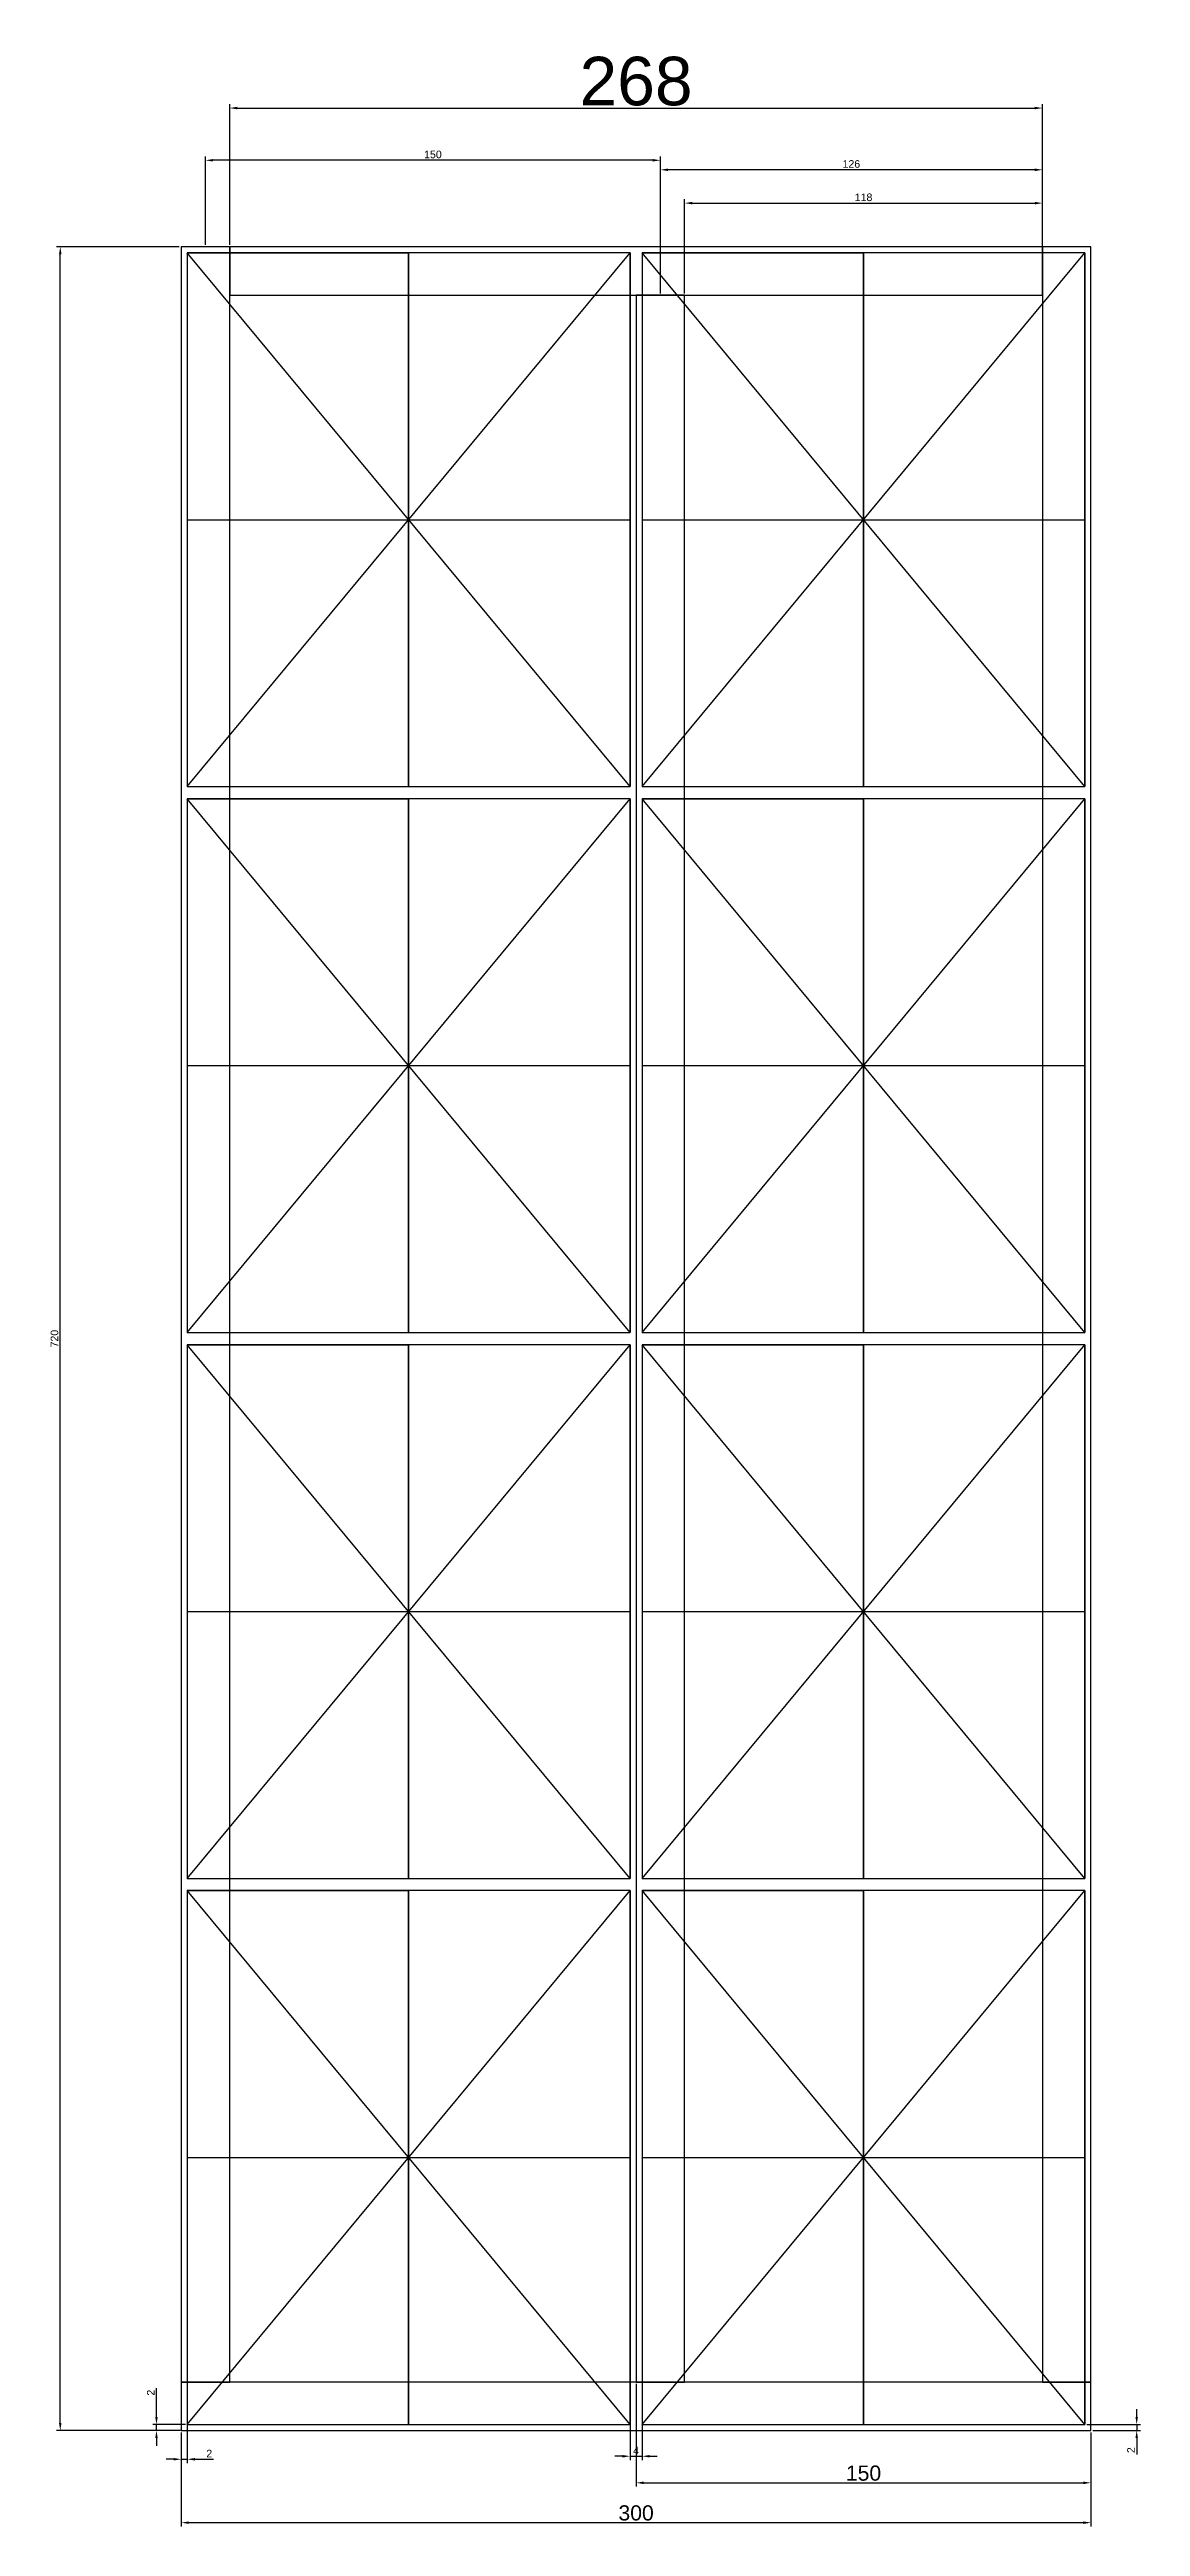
# Model space of a CAD drawing. Header units: millimetres. Extents: x 197 to 5045, y 762 to 4643.
# Drawn here: x 1707 to 2067, y 2181 to 2998 of the extents above; entities that cross this region are included whole.
import ezdxf

# ---------------------------------------------------------------- set-up
doc = ezdxf.new("R2010")
doc.units = ezdxf.units.MM
doc.styles.get("Standard").update_dxf_attribs({"font": 'arial.ttf'})
doc.dimstyles.new('ISO-25', dxfattribs={"dimtxt": 2.5, "dimasz": 2.5, "dimexe": 1.25, "dimexo": 0.625, "dimtad": 1, "dimtxsty": 'Standard', "dimcen": 2.5, "dimadec": 0, "dimazin": 0, "dimtfac": 1, "dimtmove": 0, "dimatfit": 3, "dimfxl": 1, "dimarcsym": 0})

msp = doc.modelspace()

# ---------------------------------------------------------------- blocks, each defined once
blk = doc.blocks.new('A$C0665293E')
at = {"color": 1}
for p, q in [((2, 2), (148, 178)), ((148, 2), (2, 178)), ((2, 178), (75, 178)), ((75, 178), (2, 178)), ((2, 178), (2, 90)), ((75, 178), (75, 2)), ((75, 2), (75, 178)), ((148, 178), (148, 2)), ((2, 90), (148, 90))]:
    blk.add_line(p, q, dxfattribs=at)
blk.add_lwpolyline([(2, 2), (148, 2), (148, 178), (2, 178)], close=True, dxfattribs=at)
blk = doc.blocks.new('*D37')
at = {"color": 0, "lineweight": -2, "transparency": 16777216}
for p, q in [((1750.42, 2212.33), (1750.42, 2181.34)), ((2050.42, 2212.33), (2050.42, 2181.34)), ((1752.92, 2182.59), (2047.92, 2182.59))]:
    blk.add_line(p, q, dxfattribs=at)
at = {"color": 0, "transparency": 16777216}
for points in [[(1752.92, 2183), (1752.92, 2182.17), (1750.42, 2182.59)], [(2047.92, 2183), (2047.92, 2182.17), (2050.42, 2182.59)]]:
    blk.add_solid(points, dxfattribs=at)
at = {"layer": 'Defpoints', "color": 0, "transparency": 16777216}
for p in [(1750.42, 2212.96), (2050.42, 2212.96), (2050.42, 2182.59)]:
    blk.add_point(p, dxfattribs=at)
at = {"color": 0, "transparency": 16777216, "insert": (1900.42, 2185.77), "char_height": 5, "attachment_point": 5}
blk.add_mtext('300', dxfattribs=at)
blk = doc.blocks.new('*D38')
at = {"color": 0, "lineweight": -2, "transparency": 16777216}
for p, q in [((2049.04, 2214.96), (2066.76, 2214.96)), ((2065.51, 2217.46), (2065.51, 2219.96)), ((2065.51, 2214.96), (2065.51, 2212.96)), ((2051.04, 2212.96), (2066.76, 2212.96)), ((2065.51, 2210.46), (2065.51, 2205.05))]:
    blk.add_line(p, q, dxfattribs=at)
at = {"color": 0, "transparency": 16777216}
for points in [[(2065.09, 2217.46), (2065.92, 2217.46), (2065.51, 2214.96)], [(2065.09, 2210.46), (2065.92, 2210.46), (2065.51, 2212.96)]]:
    blk.add_solid(points, dxfattribs=at)
at = {"layer": 'Defpoints', "color": 0, "transparency": 16777216}
for p in [(2048.42, 2214.96), (2050.42, 2212.96), (2065.51, 2212.96)]:
    blk.add_point(p, dxfattribs=at)
at = {"color": 0, "transparency": 16777216, "insert": (2063.63, 2206.5), "char_height": 2.5, "attachment_point": 5, "rotation": 90}
blk.add_mtext('2', dxfattribs=at)
blk = doc.blocks.new('*D39')
at = {"color": 0, "lineweight": -2, "transparency": 16777216}
for p, q in [((1766.42, 2933.58), (1766.42, 2979.92)), ((1768.92, 2978.67), (2031.91, 2978.67)), ((2034.41, 2933.69), (2034.41, 2979.92))]:
    blk.add_line(p, q, dxfattribs=at)
at = {"color": 0, "transparency": 16777216}
for points in [[(1768.92, 2979.09), (1768.92, 2978.25), (1766.42, 2978.67)], [(2031.91, 2979.09), (2031.91, 2978.25), (2034.41, 2978.67)]]:
    blk.add_solid(points, dxfattribs=at)
at = {"layer": 'Defpoints', "color": 0, "transparency": 16777216}
for p in [(2034.41, 2978.67), (1766.42, 2932.96), (2034.41, 2933.06)]:
    blk.add_point(p, dxfattribs=at)
at = {"color": 0, "transparency": 16777216, "insert": (1900.41, 2987.47), "char_height": 16, "attachment_point": 5}
blk.add_mtext('268', dxfattribs=at)
blk = doc.blocks.new('*D41')
at = {"color": 0, "lineweight": -2, "transparency": 16777216}
for p, q in [((1752.42, 2216.33), (1752.42, 2202.25)), ((1750.42, 2212.33), (1750.42, 2202.25)), ((1747.92, 2203.5), (1745.42, 2203.5)), ((1750.42, 2203.5), (1752.42, 2203.5)), ((1754.92, 2203.5), (1761.11, 2203.5))]:
    blk.add_line(p, q, dxfattribs=at)
at = {"color": 0, "transparency": 16777216}
for points in [[(1747.92, 2203.91), (1747.92, 2203.08), (1750.42, 2203.5)], [(1754.92, 2203.91), (1754.92, 2203.08), (1752.42, 2203.5)]]:
    blk.add_solid(points, dxfattribs=at)
at = {"layer": 'Defpoints', "color": 0, "transparency": 16777216}
for p in [(1752.42, 2216.96), (1750.42, 2212.96), (1750.42, 2203.5)]:
    blk.add_point(p, dxfattribs=at)
at = {"color": 0, "transparency": 16777216, "insert": (1759.66, 2205.38), "char_height": 2.5, "attachment_point": 5}
blk.add_mtext('2', dxfattribs=at)
blk = doc.blocks.new('*D42')
at = {"color": 0, "lineweight": -2, "transparency": 16777216}
for p, q in [((1742.26, 2217.46), (1742.26, 2226.89)), ((1751.79, 2214.96), (1741.01, 2214.96)), ((1742.26, 2212.96), (1742.26, 2214.96)), ((1749.79, 2212.96), (1741.01, 2212.96)), ((1742.26, 2210.46), (1742.26, 2207.96))]:
    blk.add_line(p, q, dxfattribs=at)
at = {"color": 0, "transparency": 16777216}
for points in [[(1741.84, 2217.46), (1742.68, 2217.46), (1742.26, 2214.96)], [(1741.84, 2210.46), (1742.68, 2210.46), (1742.26, 2212.96)]]:
    blk.add_solid(points, dxfattribs=at)
at = {"layer": 'Defpoints', "color": 0, "transparency": 16777216}
for p in [(1752.42, 2214.96), (1742.26, 2212.96), (1750.42, 2212.96)]:
    blk.add_point(p, dxfattribs=at)
at = {"color": 0, "transparency": 16777216, "insert": (1740.38, 2225.44), "char_height": 2.5, "attachment_point": 5, "rotation": 90}
blk.add_mtext('2', dxfattribs=at)
blk = doc.blocks.new('*D43')
at = {"color": 0, "lineweight": -2, "transparency": 16777216}
for p, q in [((1749.79, 2932.96), (1709.28, 2932.96)), ((1710.53, 2215.46), (1710.53, 2930.46)), ((1750.13, 2212.96), (1709.28, 2212.96))]:
    blk.add_line(p, q, dxfattribs=at)
at = {"color": 0, "transparency": 16777216}
for points in [[(1710.11, 2930.46), (1710.94, 2930.46), (1710.53, 2932.96)], [(1710.11, 2215.46), (1710.94, 2215.46), (1710.53, 2212.96)]]:
    blk.add_solid(points, dxfattribs=at)
at = {"layer": 'Defpoints', "color": 0, "transparency": 16777216}
for p in [(1710.53, 2932.96), (1750.42, 2932.96), (1750.76, 2212.96)]:
    blk.add_point(p, dxfattribs=at)
at = {"color": 0, "transparency": 16777216, "insert": (1708.63, 2572.96), "char_height": 2.5, "attachment_point": 5, "rotation": 90}
blk.add_mtext('720', dxfattribs=at)
blk = doc.blocks.new('*D46')
at = {"color": 0, "lineweight": -2, "transparency": 16777216}
for p, q in [((1900.42, 2228.33), (1900.42, 2194.48)), ((2050.42, 2212.33), (2050.42, 2194.48)), ((1902.92, 2195.73), (2047.92, 2195.73))]:
    blk.add_line(p, q, dxfattribs=at)
at = {"color": 0, "transparency": 16777216}
for points in [[(1902.92, 2196.14), (1902.92, 2195.31), (1900.42, 2195.73)], [(2047.92, 2196.14), (2047.92, 2195.31), (2050.42, 2195.73)]]:
    blk.add_solid(points, dxfattribs=at)
at = {"layer": 'Defpoints', "color": 0, "transparency": 16777216}
for p in [(1900.42, 2228.96), (2050.42, 2212.96), (2050.42, 2195.73)]:
    blk.add_point(p, dxfattribs=at)
at = {"color": 0, "transparency": 16777216, "insert": (1975.42, 2198.9), "char_height": 5, "attachment_point": 5}
blk.add_mtext('150', dxfattribs=at)
blk = doc.blocks.new('*D47')
at = {"color": 0, "lineweight": -2, "transparency": 16777216}
for p, q in [((1898.42, 2216.33), (1898.42, 2203.24)), ((1902.42, 2216.33), (1902.42, 2203.24)), ((1895.92, 2204.49), (1893.42, 2204.49)), ((1898.42, 2204.49), (1902.42, 2204.49)), ((1904.92, 2204.49), (1907.42, 2204.49))]:
    blk.add_line(p, q, dxfattribs=at)
at = {"color": 0, "transparency": 16777216}
for points in [[(1895.92, 2204.9), (1895.92, 2204.07), (1898.42, 2204.49)], [(1904.92, 2204.9), (1904.92, 2204.07), (1902.42, 2204.49)]]:
    blk.add_solid(points, dxfattribs=at)
at = {"layer": 'Defpoints', "color": 0, "transparency": 16777216}
for p in [(1898.42, 2216.96), (1902.42, 2216.96), (1902.42, 2204.49)]:
    blk.add_point(p, dxfattribs=at)
at = {"color": 0, "transparency": 16777216, "insert": (1900.42, 2206.36), "char_height": 2.5, "attachment_point": 5}
blk.add_mtext('4', dxfattribs=at)
blk = doc.blocks.new('*D72')
at = {"color": 0, "lineweight": -2, "transparency": 16777216}
for p, q in [((1916.42, 2917.58), (1916.42, 2948.58)), ((2034.42, 2917.58), (2034.42, 2948.58)), ((1918.92, 2947.33), (2031.92, 2947.33))]:
    blk.add_line(p, q, dxfattribs=at)
at = {"color": 0, "transparency": 16777216}
for points in [[(1918.92, 2947.75), (1918.92, 2946.91), (1916.42, 2947.33)], [(2031.92, 2947.75), (2031.92, 2946.91), (2034.42, 2947.33)]]:
    blk.add_solid(points, dxfattribs=at)
at = {"layer": 'Defpoints', "color": 0, "transparency": 16777216}
for p in [(2034.42, 2947.33), (1916.42, 2916.96), (2034.42, 2916.96)]:
    blk.add_point(p, dxfattribs=at)
at = {"color": 0, "transparency": 16777216, "insert": (1975.42, 2949.23), "char_height": 2.5, "attachment_point": 5}
blk.add_mtext('118', dxfattribs=at)
blk = doc.blocks.new('*D73')
at = {"color": 0, "lineweight": -2, "transparency": 16777216}
for p, q in [((1908.42, 2917.58), (1908.42, 2959.56)), ((2031.91, 2958.31), (1910.92, 2958.31)), ((2034.41, 2931.58), (2034.41, 2959.56))]:
    blk.add_line(p, q, dxfattribs=at)
at = {"color": 0, "transparency": 16777216}
for points in [[(1910.92, 2958.73), (1910.92, 2957.9), (1908.42, 2958.31)], [(2031.91, 2958.73), (2031.91, 2957.9), (2034.41, 2958.31)]]:
    blk.add_solid(points, dxfattribs=at)
at = {"layer": 'Defpoints', "color": 0, "transparency": 16777216}
for p in [(1908.42, 2958.31), (2034.41, 2930.96), (1908.42, 2916.96)]:
    blk.add_point(p, dxfattribs=at)
at = {"color": 0, "transparency": 16777216, "insert": (1971.41, 2960.22), "char_height": 2.5, "attachment_point": 5}
blk.add_mtext('126', dxfattribs=at)
blk = doc.blocks.new('*D74')
at = {"color": 0, "lineweight": -2, "transparency": 16777216}
for p, q in [((1758.42, 2933.58), (1758.42, 2962.7)), ((1905.92, 2961.45), (1760.92, 2961.45)), ((1908.42, 2917.58), (1908.42, 2962.7))]:
    blk.add_line(p, q, dxfattribs=at)
at = {"color": 0, "transparency": 16777216}
for points in [[(1760.92, 2961.87), (1760.92, 2961.04), (1758.42, 2961.45)], [(1905.92, 2961.87), (1905.92, 2961.04), (1908.42, 2961.45)]]:
    blk.add_solid(points, dxfattribs=at)
at = {"layer": 'Defpoints', "color": 0, "transparency": 16777216}
for p in [(1758.42, 2961.45), (1758.42, 2932.96), (1908.42, 2916.96)]:
    blk.add_point(p, dxfattribs=at)
at = {"color": 0, "transparency": 16777216, "insert": (1833.42, 2963.36), "char_height": 2.5, "attachment_point": 5}
blk.add_mtext('150', dxfattribs=at)

# ---------------------------------------------------------------- dimensions: what is measured, and where the dimension line sits
for base, p1, p2, override, picture, middle in [((2034.413, 2978.671), (1766.416, 2932.957), (2034.413, 2933.063), {"dimtxt": 16}, '*D39', (1900.414, 2978.671)), ((2050.416, 2182.588), (1750.416, 2212.957), (2050.416, 2212.957), {"dimtxt": 5}, '*D37', (1900.416, 2182.588))]:
    dim = msp.add_linear_dim(base=base, p1=p1, p2=p2, dimstyle='ISO-25', override=override)
    dim.commit()
    dim.dimension.update_dxf_attribs({"geometry": picture, "text_midpoint": middle, "dimtype": 160})
for base, p1, p2, picture, middle in [((1758.416, 2961.454), (1908.416, 2916.957), (1758.416, 2932.957), '*D74', (1833.416, 2963.355)), ((1908.416, 2958.314), (2034.413, 2930.957), (1908.416, 2916.957), '*D73', (1971.415, 2960.216)), ((2034.416, 2947.33), (1916.416, 2916.957), (2034.416, 2916.957), '*D72', (1975.416, 2949.231)), ((1902.416, 2204.487), (1898.416, 2216.957), (1902.416, 2216.957), '*D47', (1900.416, 2206.362))]:
    dim = msp.add_linear_dim(base=base, p1=p1, p2=p2, dimstyle='ISO-25')
    dim.commit()
    dim.dimension.update_dxf_attribs({"geometry": picture, "text_midpoint": middle})
for base, p1, p2, picture, middle in [((1710.527, 2932.957), (1750.757, 2212.957), (1750.416, 2932.957), '*D43', (1710.527, 2572.957)), ((1742.261, 2212.957), (1752.416, 2214.957), (1750.416, 2212.957), '*D42', (1742.261, 2225.436))]:
    dim = msp.add_linear_dim(base=base, p1=p1, p2=p2, angle=90, dimstyle='ISO-25')
    dim.commit()
    dim.dimension.update_dxf_attribs({"geometry": picture, "text_midpoint": middle, "dimtype": 160})
dim = msp.add_linear_dim(base=(2050.416, 2195.726), p1=(1900.416, 2228.957), p2=(2050.416, 2212.957), dimstyle='ISO-25', override={"dimtxt": 5})
dim.commit()
dim.dimension.update_dxf_attribs({"geometry": '*D46', "text_midpoint": (1975.416, 2198.904)})
dim = msp.add_linear_dim(base=(1750.416, 2203.496), p1=(1752.416, 2216.957), p2=(1750.416, 2212.957), dimstyle='ISO-25')
dim.commit()
dim.dimension.update_dxf_attribs({"geometry": '*D41', "text_midpoint": (1759.659, 2203.496), "dimtype": 160})
dim = msp.add_linear_dim(base=(2065.505, 2212.957), p1=(2048.416, 2214.957), p2=(2050.416, 2212.957), angle=90, dimstyle='ISO-25')
dim.commit()
dim.dimension.update_dxf_attribs({"geometry": '*D38', "text_midpoint": (2063.625, 2206.504)})

# ---------------------------------------------------------------- linework, layer by layer
at = {"color": 6}
for p, q in [((2050.416, 2228.957), (1750.416, 2228.957)), ((1750.416, 2228.957), (1750.416, 2212.957)), ((2050.416, 2212.957), (2050.416, 2228.957)), ((1750.416, 2212.957), (2050.416, 2212.957))]:
    msp.add_line(p, q, dxfattribs=at)
at = {"color": 3}
for points in [[(1750.416, 2228.957), (1766.416, 2228.957), (1766.416, 2932.957), (1750.416, 2932.957)], [(2034.416, 2228.957), (2050.416, 2228.957), (2050.416, 2932.957), (2034.416, 2932.957)], [(1900.416, 2228.957), (1916.416, 2228.957), (1916.416, 2916.957), (1900.416, 2916.957)]]:
    msp.add_lwpolyline(points, close=True, dxfattribs=at)
at = {"color": 6}
msp.add_lwpolyline([(2034.413, 2932.957), (1766.416, 2932.957), (1766.416, 2916.957), (2034.419, 2916.957)], close=True, dxfattribs=at)

# ---------------------------------------------------------------- block references
for p in [(1750.416, 2752.957), (1900.416, 2752.957), (1750.416, 2572.957), (1900.416, 2572.957), (1750.416, 2392.957), (1900.416, 2392.957), (1750.416, 2212.957), (1900.416, 2212.957)]:
    msp.add_blockref('A$C0665293E', p)

msp.set_redraw_order([(e.dxf.handle, doc.entitydb.next_handle()) for e in msp.query("TEXT MTEXT ATTDEF DIMENSION ARC_DIMENSION")])  # texts and dimensions are drawn at this point

doc.saveas('drawing.dxf')
